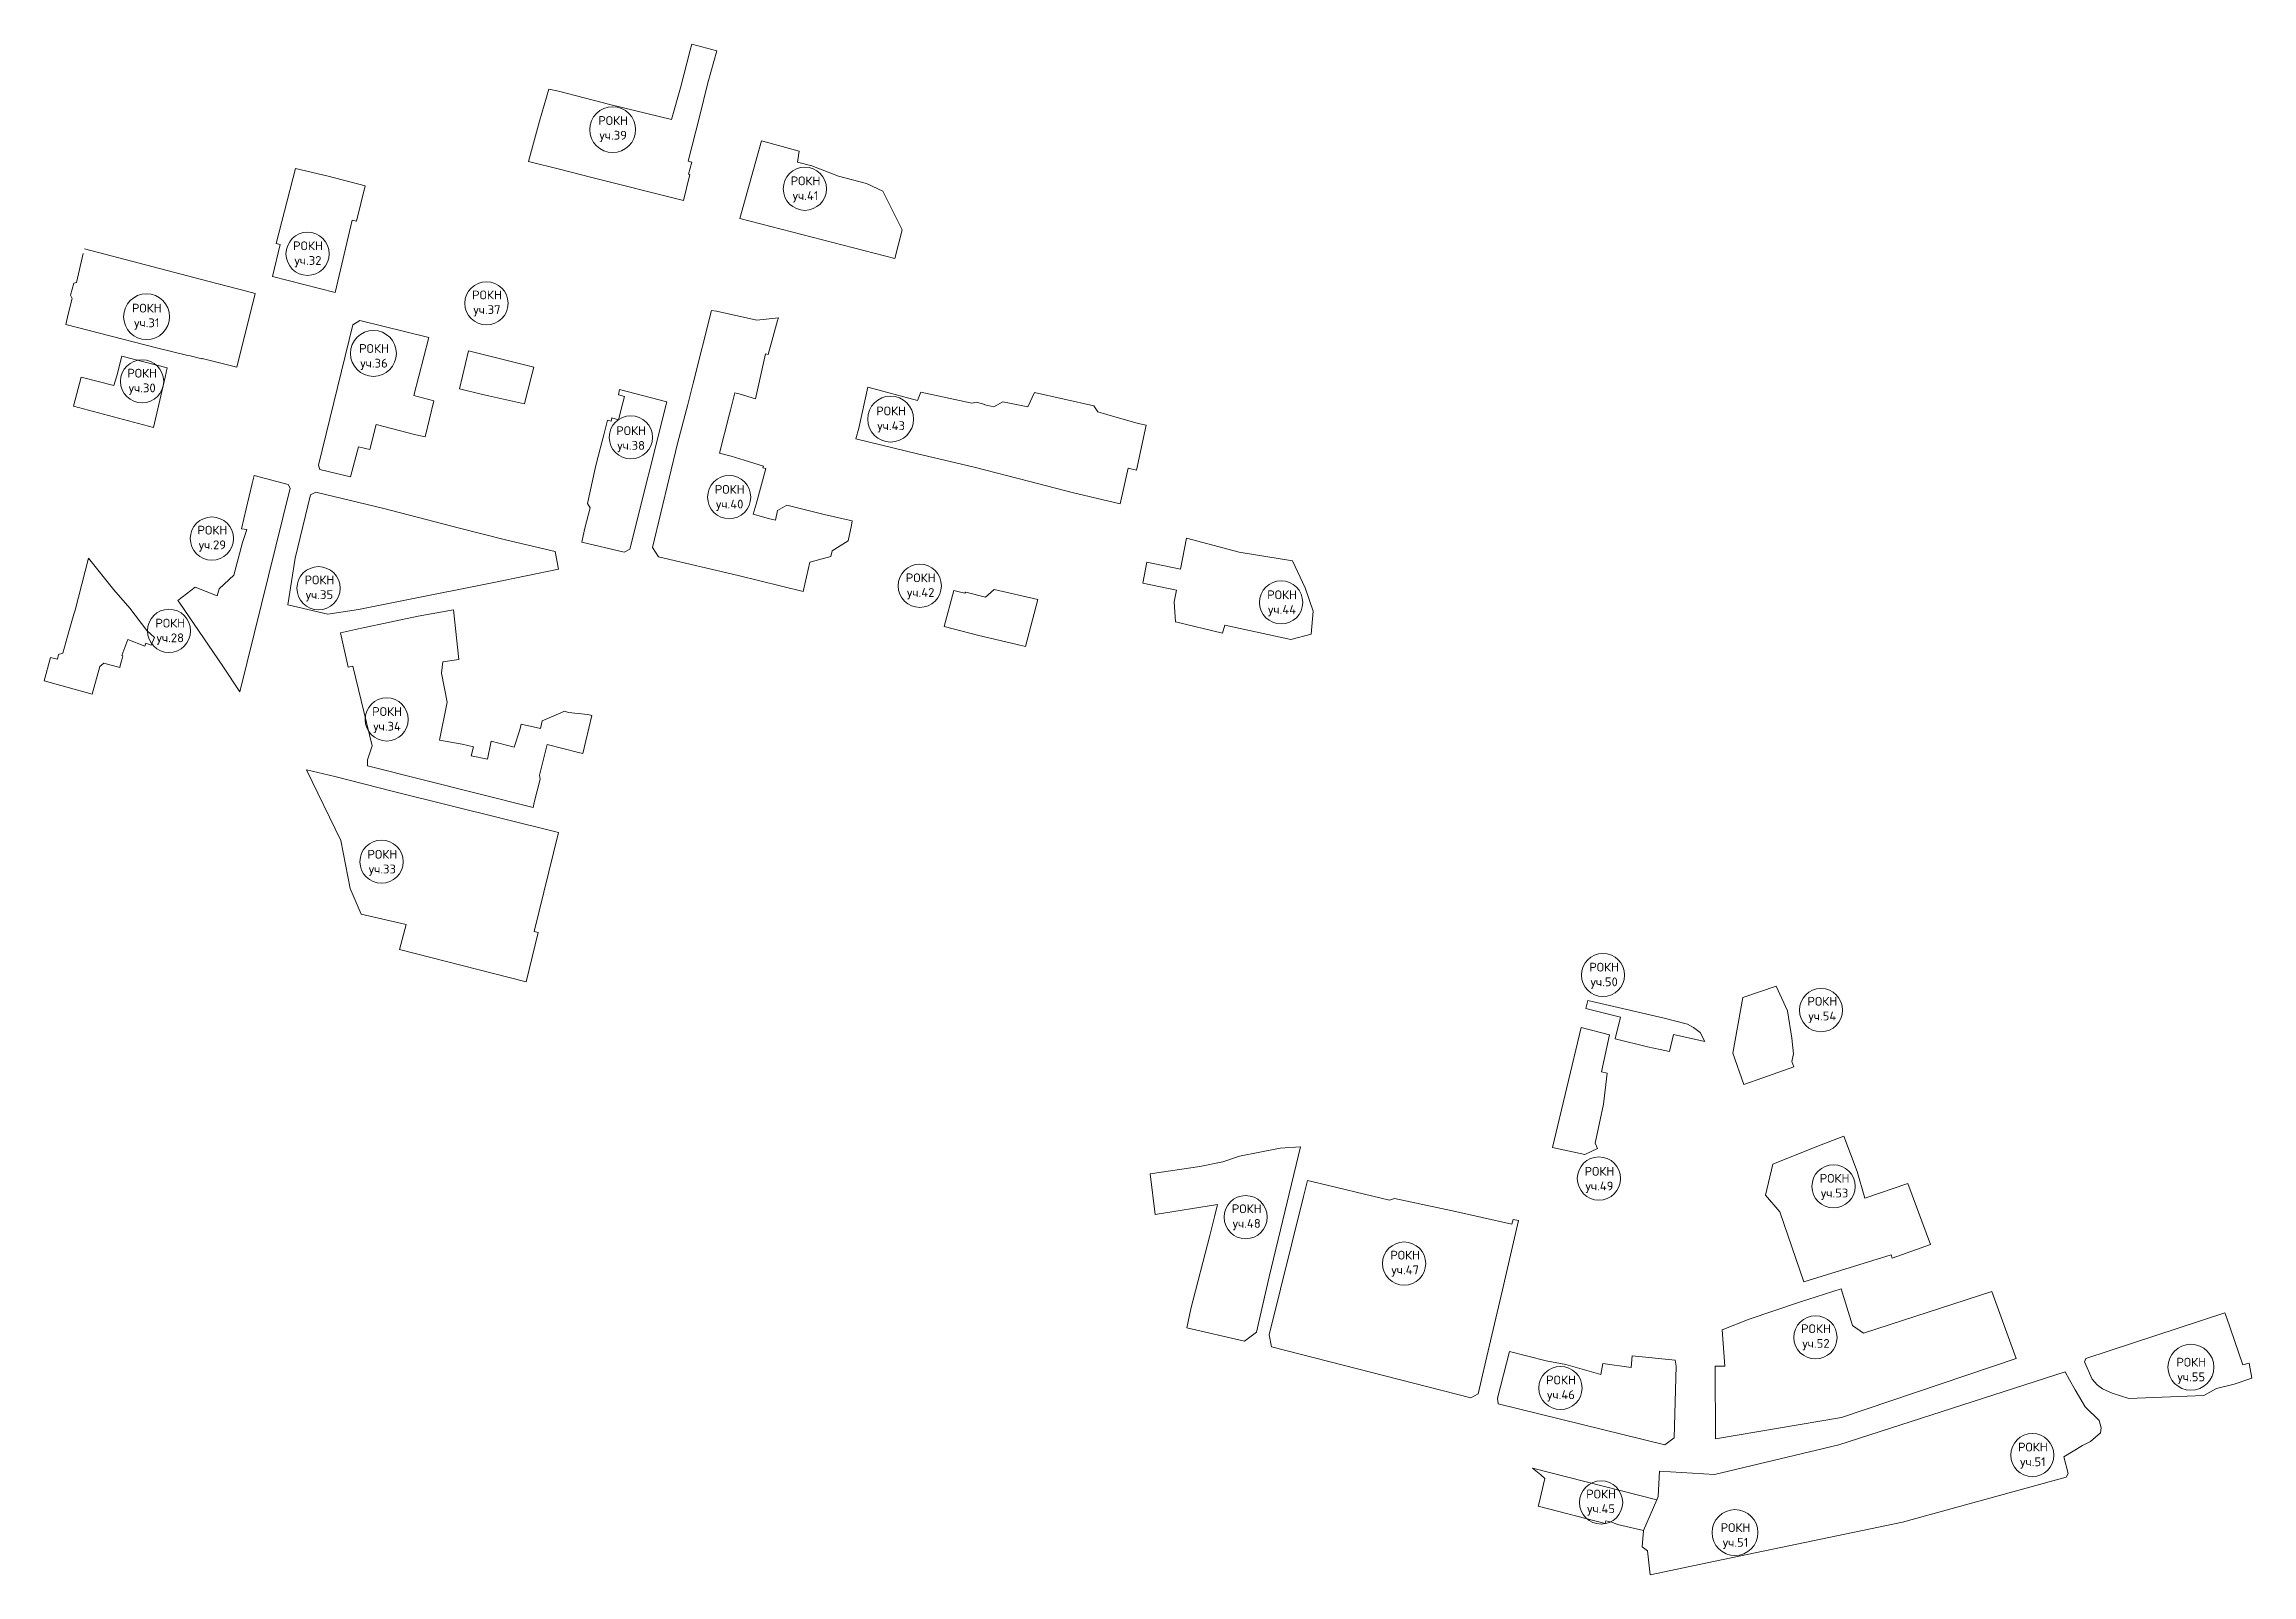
# Model space of a CAD drawing. Extents: x 1391442 to 1399821, y 354865 to 360836.
# Drawn here: x 1394713 to 1396348, y 359408 to 360543 of the extents above; entities that cross this region are included whole.
import ezdxf

# ---------------------------------------------------------------- set-up
doc = ezdxf.new("R2010")
doc.units = 0
doc.header["$MEASUREMENT"] = 0
doc.layers.add('РОКН', color=12, linetype='Continuous')
doc.styles.get("Standard").update_dxf_attribs({"font": 'simplex.shx'})

msp = doc.modelspace()

# ---------------------------------------------------------------- texts
at = {"layer": 'РОКН', "char_height": 6.53, "width": 6.533, "attachment_point": 2}
for s, insert in [('РОКН\\Pуч.39', (1395134.1, 360489.3)), ('РОКН\\Pуч.41', (1395276.6, 360444.6)), ('РОКН\\Pуч.32', (1394908, 360396.5)), ('РОКН\\Pуч.31', (1394788.6, 360350.3)), ('РОКН\\Pуч.37', (1395040.6, 360360.1)), ('РОКН\\Pуч.36', (1394956.9, 360320.4)), ('РОКН\\Pуч.30', (1394785.2, 360302.1)), ('РОКН\\Pуч.43', (1395340, 360274.1)), ('РОКН\\Pуч.38', (1395147.4, 360259.5)), ('РОКН\\Pуч.40', (1395220.4, 360216)), ('РОКН\\Pуч.29', (1394837.2, 360185.8)), ('РОКН\\Pуч.42', (1395361.9, 360150.5)), ('РОКН\\Pуч.35', (1394916.5, 360148.9)), ('РОКН\\Pуч.44', (1395629.6, 360137.9)), ('РОКН\\Pуч.28', (1394806, 360116.9)), ('РОКН\\Pуч.34', (1394966.6, 360051.4)), ('РОКН\\Pуч.33', (1394963.1, 359945.6)), ('РОКН\\Pуч.50', (1395868.2, 359862)), ('РОКН\\Pуч.54', (1396029.8, 359836.7)), ('РОКН\\Pуч.49', (1395864.7, 359710.7)), ('РОКН\\Pуч.53', (1396038.9, 359705.5)), ('РОКН\\Pуч.48', (1395603.4, 359683)), ('РОКН\\Pуч.47', (1395720.8, 359648.6)), ('РОКН\\Pуч.52', (1396025.1, 359594.1)), ('РОКН\\Pуч.55', (1396303.1, 359569.3)), ('РОКН\\Pуч.46', (1395836.2, 359556.1)), ('РОКН\\Pуч.51', (1396185.8, 359506.4)), ('РОКН\\Pуч.45', (1395865.9, 359471.6)), ('РОКН\\Pуч.51', (1395965.5, 359446.7))]:
    msp.add_mtext(s, dxfattribs=dict(at, insert=insert))

# ---------------------------------------------------------------- linework, layer by layer
at = {"layer": 'РОКН', "lineweight": 20}
for points in [[(1395071.3, 360455.8), (1395095.3, 360449.7), (1395117.3, 360444.2), (1395186.1, 360426.9), (1395190.9, 360446), (1395189.9, 360446.2), (1395192.3, 360455.2), (1395189.7, 360455.9), (1395198.1, 360488.7), (1395204.3, 360514.1), (1395210.8, 360537.8), (1395192.4, 360542.6), (1395191.2, 360538.1), (1395183.9, 360510.3), (1395177.3, 360486.9), (1395131.6, 360498), (1395093.5, 360507.8), (1395086.3, 360509.2), (1395079.4, 360485.6), (1395071.3, 360455.8)], [(1395228, 360413.5), (1395342.8, 360383.9), (1395348.2, 360405), (1395333.8, 360433.8), (1395321.7, 360439.3), (1395300.9, 360444.8), (1395281.2, 360452.6), (1395270.6, 360455.3), (1395271.8, 360463.4), (1395244, 360471), (1395228, 360413.5)], [(1394898.8, 360450.6), (1394923, 360444.8), (1394950.3, 360437.7), (1394943.9, 360411.4), (1394940.7, 360412.2), (1394928.2, 360358.6), (1394881.6, 360370.4), (1394887.4, 360394.2), (1394884.5, 360394.9), (1394898.8, 360450.6)], [(1394741.4, 360387.4), (1394736.6, 360366.1), (1394734.6, 360365.5), (1394732.1, 360356.6), (1394733.2, 360354.1), (1394730.3, 360342.6), (1394728.5, 360334.8), (1394737.2, 360332.6), (1394795.7, 360317.6), (1394819.1, 360311.9), (1394820.8, 360311.7), (1394829.4, 360309.5), (1394829.5, 360309.8), (1394846.5, 360305.6), (1394855.2, 360303.4), (1394868.9, 360357.8), (1394862.5, 360359.5), (1394833.7, 360367.1), (1394742.4, 360391)], [(1394946.3, 360337.8), (1394941.3, 360334.7), (1394915.9, 360230.7), (1394916.9, 360227.5), (1394939.5, 360222), (1394945.4, 360244.2), (1394953.8, 360242.2), (1394958.4, 360260.7), (1394988, 360253.1), (1394994.7, 360251.7), (1395001.2, 360278.4), (1394986.5, 360282.2), (1394997.5, 360325.2), (1394946.3, 360337.8)], [(1395189.3, 360275.7), (1395193.3, 360291.4), (1395206.9, 360345.4), (1395210.5, 360344.7), (1395240.4, 360338.2), (1395256.5, 360339.9), (1395255.9, 360337.9), (1395248.8, 360312.7), (1395246.9, 360313.2), (1395239.4, 360279.8), (1395227.3, 360283.5), (1395224.1, 360284.3), (1395220.9, 360271.5), (1395219.9, 360267.7), (1395212.8, 360239.5), (1395221.6, 360237.4), (1395231.2, 360234.4), (1395245.4, 360230), (1395245, 360228.8), (1395247.2, 360228.2), (1395240, 360201.7), (1395237.8, 360194.4), (1395249.1, 360191.2), (1395254.3, 360190), (1395255.8, 360197.2), (1395262.6, 360201.1), (1395272.7, 360198.6), (1395290.3, 360194.2), (1395311.2, 360189.4), (1395310.7, 360186.3), (1395308.1, 360174.6), (1395296.4, 360167.3), (1395295.4, 360163), (1395279.8, 360158.7), (1395274.7, 360137.2), (1395226.6, 360148.9), (1395167.7, 360162.7), (1395163.2, 360169.7), (1395175.6, 360221), (1395181.7, 360246.8), (1395189.3, 360275.7)], [(1395036.2, 360283.2), (1395041.7, 360282), (1395068.4, 360276.1), (1395069, 360278.3), (1395071.2, 360287.1), (1395074, 360298.6), (1395075.3, 360303.3), (1395027, 360315.4), (1395020.3, 360287.3), (1395036.2, 360283.2)], [(1394734.3, 360274.4), (1394793.6, 360258.6), (1394802.3, 360295.8), (1394803.7, 360302.8), (1394770, 360311.4), (1394766.4, 360296.9), (1394764.2, 360289.7), (1394739.9, 360296), (1394734.3, 360274.4)], [(1395142.4, 360281.5), (1395141.2, 360276.8), (1395138.1, 360264.4), (1395133, 360265.8), (1395132.5, 360263.4), (1395129.9, 360264), (1395127.1, 360253.2), (1395121.9, 360233.5), (1395120.7, 360228.1), (1395115.1, 360202.4), (1395117, 360199.1), (1395113.1, 360183.9), (1395111.8, 360178.3), (1395110.8, 360173.7), (1395142.3, 360166.3), (1395146.5, 360168.5), (1395173.9, 360277.5), (1395138.8, 360286.7), (1395137.9, 360282.7), (1395142.4, 360281.5)], [(1395313.9, 360250.3), (1395359.4, 360239.1), (1395400.4, 360229.5), (1395442.7, 360218.6), (1395474.1, 360210.5), (1395509.6, 360202), (1395515.6, 360228.4), (1395521.7, 360227), (1395528.9, 360260.3), (1395523.1, 360261.6), (1395499.7, 360268.3), (1395493, 360270.2), (1395490.1, 360274.6), (1395446.2, 360284.6), (1395441.2, 360274), (1395422.7, 360277.6), (1395416, 360273.8), (1395409.3, 360275.4), (1395409.4, 360275.7), (1395403.3, 360277.3), (1395399.7, 360276.6), (1395361.9, 360284.7), (1395359.6, 360278.7), (1395322.7, 360288.4), (1395316, 360258), (1395313.9, 360250.3)], [(1394857.6, 360062.7), (1394894.8, 360213.7), (1394893.4, 360216.4), (1394868.2, 360223.1), (1394867.4, 360220.1), (1394866.7, 360217.1), (1394862.3, 360198.3), (1394858.8, 360183.5), (1394862.7, 360183), (1394859.6, 360173.5), (1394853, 360149.2), (1394842.3, 360139), (1394840.7, 360133.8), (1394824.5, 360140.2), (1394811.5, 360130.3), (1394813, 360128.4), (1394845, 360081.8), (1394857.6, 360062.7), (1394857.6, 360062.7)], [(1394913.7, 360210.6), (1394909.8, 360208.6), (1394898.4, 360161.7), (1394893, 360127.1), (1394922.8, 360120.2), (1394945.4, 360123.7), (1394977.4, 360130.1), (1395045.7, 360143.8), (1395093.6, 360153.6), (1395091.1, 360166.8), (1395054.4, 360175.4), (1395020.2, 360184.1), (1394964.3, 360198.6), (1394913.7, 360210.6)], [(1395554.3, 360153.6), (1395558.9, 360176.6), (1395597.8, 360166.3), (1395637.3, 360159.9), (1395646.7, 360139.9), (1395652.6, 360122.4), (1395651.2, 360105.4), (1395636.1, 360101.6), (1395587.1, 360112.1), (1395585.4, 360106.1), (1395550.6, 360114.5), (1395549.6, 360129.4), (1395551.3, 360138.1), (1395526.4, 360143.2), (1395529.4, 360158.7), (1395554.3, 360153.6)], [(1394745.4, 360161.8), (1394764.1, 360138.4), (1394776, 360124.8), (1394788.5, 360108.3), (1394794.2, 360102.9), (1394791.9, 360097.2), (1394788, 360098.7), (1394787.2, 360096.6), (1394774.5, 360101.4), (1394770.1, 360089.7), (1394770.8, 360089.4), (1394770.1, 360086.5), (1394769.1, 360083.2), (1394768.5, 360080.7), (1394756.8, 360084), (1394753.9, 360081.5), (1394748.1, 360061), (1394712.6, 360071), (1394717.2, 360088.3), (1394722.5, 360086.9), (1394723.3, 360090.3), (1394726.4, 360091.3), (1394730, 360104.8), (1394734.6, 360120.3), (1394735.6, 360123.3), (1394745.4, 360161.8)], [(1395433.4, 360097.7), (1395404.9, 360104.6), (1395379.2, 360111.1), (1395386.5, 360137.9), (1395389.5, 360137.1), (1395394.5, 360135.9), (1395395.4, 360136.6), (1395410, 360132.9), (1395416.3, 360138.6), (1395448.7, 360131.2), (1395439.5, 360096.3), (1395433.4, 360097.7)], [(1394955.6, 360022.8), (1394952, 360012.4), (1394952.1, 360007.9), (1395074.7, 359977), (1395075.6, 359980.7), (1395080.1, 359998), (1395079.6, 360001), (1395085.3, 360023.7), (1395108.3, 360017.8), (1395111.5, 360017.1), (1395118.2, 360045.1), (1395115.2, 360045.9), (1395101.1, 360047.5), (1395098, 360048.3), (1395095.2, 360047.2), (1395081.5, 360041.3), (1395080.3, 360035.5), (1395066, 360038.8), (1395064.9, 360034.6), (1395060.8, 360021.7), (1395043.8, 360026.2), (1395041, 360012.8), (1395028.8, 360015.4), (1395030.5, 360022.1), (1395022.3, 360023.9), (1395005.3, 360027), (1395011, 360055.2), (1395006.9, 360076.6), (1395008, 360085), (1395019.8, 360086.8), (1395015.7, 360123.5), (1394989.5, 360118.9), (1394947.7, 360109.9), (1394932.2, 360106.5), (1394937.8, 360081), (1394941.3, 360081.7), (1394955.6, 360022.8)], [(1394906.9, 360005), (1394932.3, 359952.5), (1394939.2, 359917.1), (1394947.3, 359898), (1394980.7, 359890.3), (1394975.9, 359871.9), (1395069.6, 359847.9), (1395078.6, 359884.4), (1395075.5, 359885.2), (1395093.5, 359958.5), (1394971.3, 359988.9), (1394927.8, 359999.9), (1394906.9, 360005)], [(1395971, 359836.2), (1395963.5, 359795.1), (1395971.6, 359771.8), (1395985.7, 359776.7), (1396008.7, 359785), (1396007.1, 359788.9), (1396008.4, 359794.4), (1396007.2, 359806.2), (1396004, 359826.4), (1395995.6, 359844.6), (1395971, 359836.2)], [(1395856.2, 359834.1), (1395881.7, 359828.2), (1395912.7, 359821), (1395929.9, 359816.5), (1395934.4, 359814.1), (1395939.4, 359810.4), (1395942.8, 359803.6), (1395919.6, 359808.8), (1395916.6, 359796.3), (1395909.6, 359797.7), (1395900.3, 359799.6), (1395876.4, 359805.6), (1395880.2, 359821.8), (1395854.6, 359828.1), (1395856.2, 359834.1)], [(1395851.2, 359814.1), (1395872.2, 359808.6), (1395866.1, 359781.3), (1395870.5, 359780.3), (1395867.7, 359757.3), (1395861.4, 359728.4), (1395863.3, 359724.4), (1395853.9, 359720), (1395829.8, 359725.1), (1395851.2, 359814.1)], [(1395531.9, 359705.5), (1395568.7, 359711.1), (1395585.7, 359714.5), (1395598, 359718.8), (1395628.2, 359724.7), (1395643.2, 359725.5), (1395620.1, 359629.2), (1395610.6, 359588.4), (1395601.7, 359581.7), (1395559, 359591.6), (1395560.1, 359596.1), (1395562.1, 359605.5), (1395576.1, 359659.8), (1395579.8, 359674.7), (1395581.8, 359682.8), (1395535.6, 359675.5), (1395531.9, 359705.5)], [(1396110, 359653.2), (1396081.5, 359643.1), (1396080.7, 359645.5), (1396016, 359625.7), (1395998.4, 359677.4), (1395987.6, 359689.7), (1395993.2, 359712.8), (1396025.6, 359725.9), (1396045.8, 359733.5), (1396055.6, 359707.4), (1396061.4, 359687.5), (1396093.2, 359698.5), (1396110, 359653.2)], [(1395804.7, 359670.9), (1395792.9, 359619.7), (1395783.1, 359577.6), (1395774.8, 359542.7), (1395769.3, 359539.7), (1395621.8, 359577.3), (1395620, 359586.4), (1395645.5, 359688.9), (1395648.4, 359700.7), (1395651.7, 359699.9), (1395709.1, 359686.1), (1395712.9, 359687.4), (1395755.9, 359678.3), (1395799.8, 359668.2), (1395800.8, 359671.8), (1395804.7, 359670.9)], [(1395950.7, 359509.3), (1396044.1, 359525), (1396173.3, 359568.8), (1396155.4, 359618.4), (1396060.3, 359587.5), (1396052.2, 359593.2), (1396043.8, 359620.4), (1396012.9, 359610.5), (1395975.6, 359597.9), (1395955.5, 359589.9), (1395957.6, 359563.1), (1395950.4, 359563.1), (1395950.7, 359509.3)], [(1396348, 359554.2), (1396334.9, 359549.7), (1396321.7, 359546.6), (1396312.3, 359541.3), (1396256.9, 359539.2), (1396244.5, 359543.1), (1396237.4, 359546.4), (1396233.5, 359549.3), (1396229.8, 359553.4), (1396224.1, 359566.3), (1396225.1, 359568.7), (1396327.9, 359602.6), (1396329.1, 359599.4), (1396341.2, 359564.1), (1396345.9, 359565.2), (1396348, 359554.2)], [(1395798, 359573.9), (1395789.1, 359539.3), (1395789.6, 359535.3), (1395913.1, 359504.7), (1395920, 359509.9), (1395921.4, 359563), (1395920.7, 359567.5), (1395889, 359570.7), (1395888.1, 359562.1), (1395867.3, 359565.1), (1395865.8, 359557), (1395839.7, 359564.3), (1395825.1, 359567.1), (1395798, 359573.9)], [(1396089.2, 359447.6), (1396210.3, 359480.9), (1396211.8, 359483.5), (1396208.7, 359495.9), (1396222.5, 359504.4), (1396228.5, 359507.3), (1396235.8, 359513.8), (1396236.4, 359517.3), (1396234.8, 359522.8), (1396224.6, 359533), (1396217.2, 359545.5), (1396212.8, 359552.9), (1396209.8, 359558.9), (1396042.1, 359504.9), (1395950, 359482.7), (1395909.2, 359485.2), (1395908.3, 359466.5), (1395907.3, 359464.1), (1395897.4, 359441.4), (1395896.4, 359429.3), (1395900.3, 359426.3), (1395902.2, 359408.5), (1395950.5, 359418.5), (1396089.2, 359447.6)], [(1395821.2, 359482.6), (1395815, 359487.6), (1395907.3, 359464.1), (1395897.4, 359441.4), (1395878.1, 359445.8), (1395873.9, 359447.6), (1395869.3, 359448.6), (1395868.8, 359446.6), (1395819.4, 359459.3), (1395819.9, 359460.9), (1395824.2, 359479.9), (1395821.2, 359482.6)]]:
    msp.add_lwpolyline(points, dxfattribs=at)
at = {"layer": 'РОКН', "lineweight": 0}
for centre, radius in [((1395133.7, 360479.3), 17), ((1395276.1, 360435.5), 16), ((1394907.7, 360387.3), 16), ((1395040.2, 360350.6), 16), ((1394788.4, 360340.7), 17), ((1394956.5, 360313.5), 17), ((1394785.1, 360292.8), 16), ((1395339.6, 360264.8), 17), ((1395147.2, 360251.3), 16), ((1395220, 360207), 16), ((1394836.8, 360176.3), 16), ((1394915.8, 360139.5), 16), ((1395361.2, 360141.3), 16), ((1395628.9, 360129), 16), ((1394805, 360107.9), 16), ((1394966.3, 360042.3), 16), ((1394962.5, 359936.9), 16), ((1395867.3, 359852.9), 16), ((1396028.8, 359826.9), 16), ((1395864.3, 359702.1), 16), ((1396038.1, 359696.3), 16), ((1395602.6, 359673.5), 16), ((1395720, 359639.1), 16), ((1396024.7, 359584.4), 16), ((1396302.8, 359562.3), 17), ((1395835.8, 359546.9), 16), ((1396185.4, 359497.2), 16), ((1395865.9, 359462.1), 16), ((1395965.1, 359439.8), 17)]:
    msp.add_circle(centre, radius, dxfattribs=at)

msp.set_redraw_order([(e.dxf.handle, doc.entitydb.next_handle()) for e in msp.query("TEXT MTEXT ATTDEF DIMENSION ARC_DIMENSION")])  # texts and dimensions are drawn at this point

doc.saveas('drawing.dxf')
